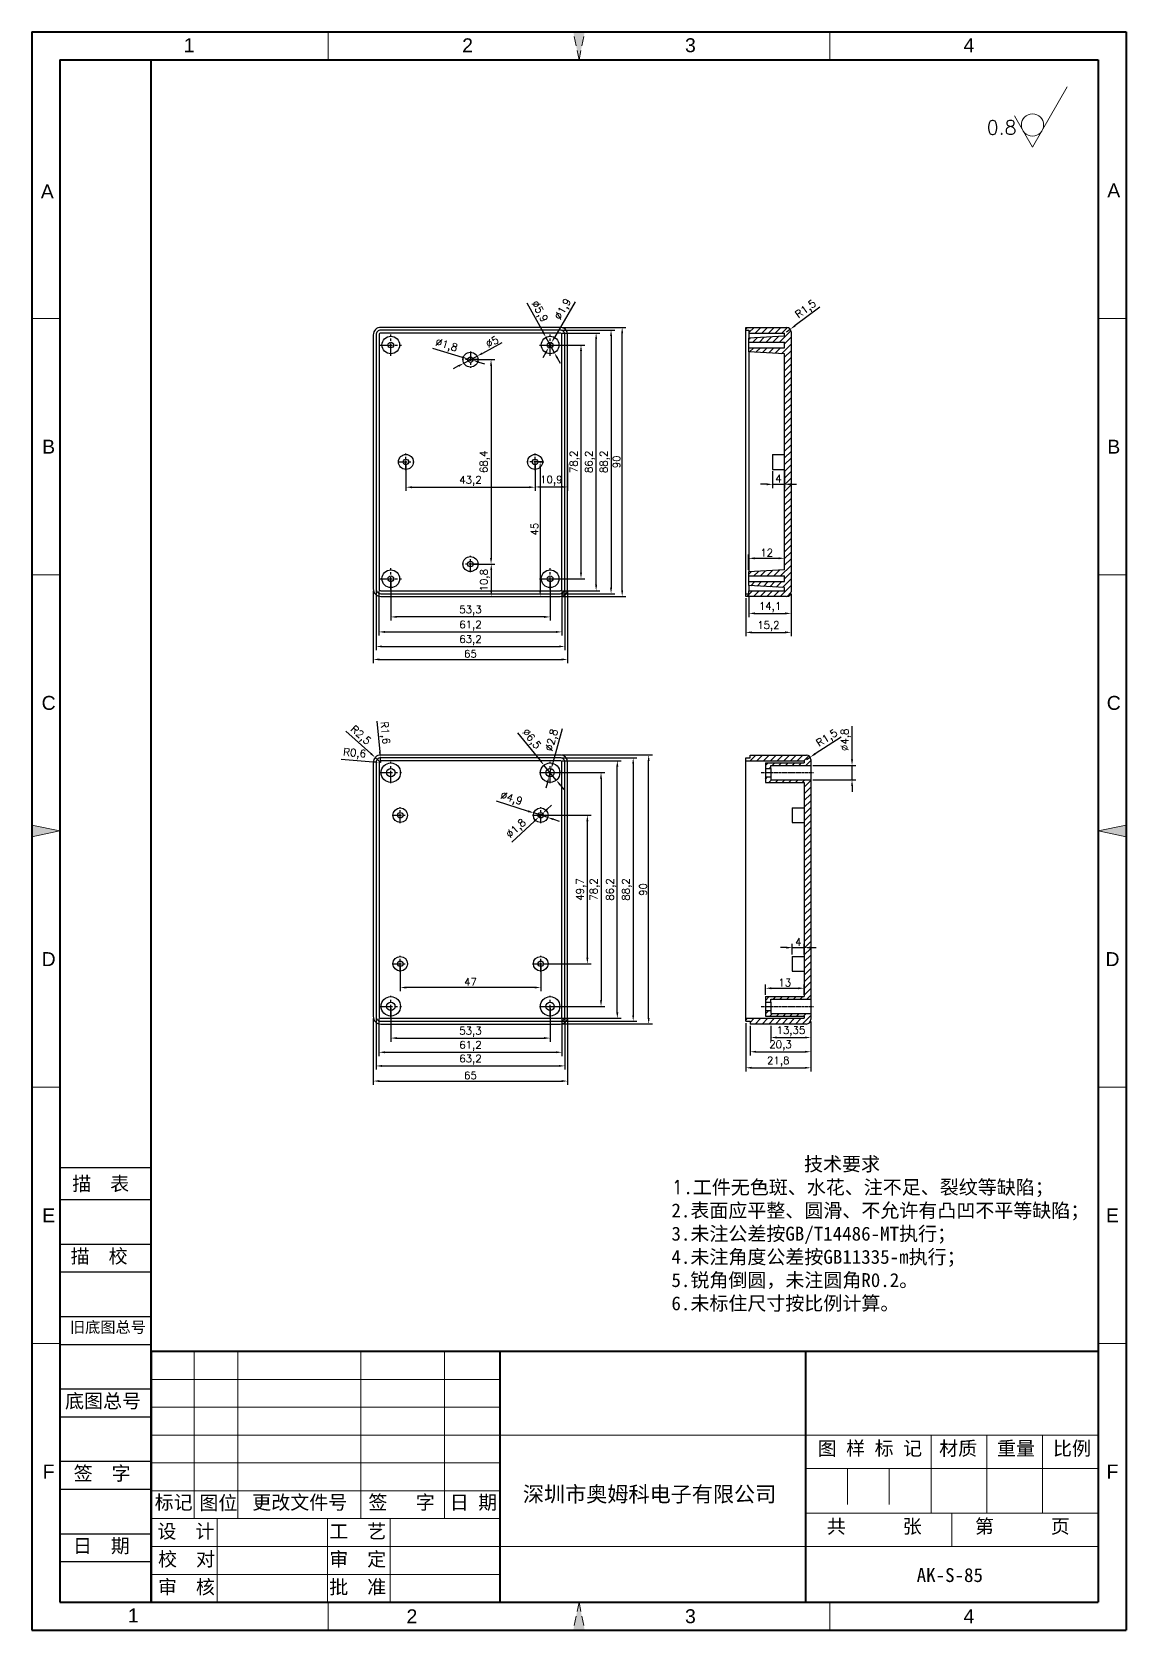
# Model space of a CAD drawing. Header units: millimetres. Extents: x 16528 to 16894, y 609 to 1143.
import ezdxf
from ezdxf.enums import TextEntityAlignment as Align

# ---------------------------------------------------------------- set-up
doc = ezdxf.new("R2010")
doc.units = ezdxf.units.MM
for name, pattern in [('ACAD_ISO10W100', [18, 12, -3, 0, -3]), ('CENTER', [50.8, 31.75, -6.35, 6.35, -6.35]), ('HIDDEN2', [4.7625, 3.175, -1.5875])]:
    doc.linetypes.add(name, pattern=pattern)
for name, color, linetype, lineweight in [('dim', 82, 'Continuous', 9), ('图层1', 7, 'ACAD_ISO10W100', 15), ('图层2', 7, 'Continuous', 30), ('图层3', 7, 'Continuous', 15), ('图层4', 7, 'Continuous', 40), ('图层5', 7, 'HIDDEN2', 15), ('细实线', 3, 'Continuous', 18)]:
    doc.layers.add(name, color=color, linetype=linetype, lineweight=lineweight)
doc.layers.add('尺寸线', color=7, linetype='Continuous')
doc.styles.get("Standard").update_dxf_attribs({"font": 'txt', "bigfont": 'gbcbig.shx'})
doc.styles.add('样式 3', font='arial.ttf', dxfattribs={"height": 3.8})
doc.dimstyles.new('ISO-25', dxfattribs={"dimtxt": 2.5, "dimasz": 2.5, "dimexe": 1.25, "dimexo": 0.625, "dimtad": 1, "dimtxsty": 'Standard', "dimcen": 2.5, "dimadec": 0, "dimazin": 0, "dimtfac": 1, "dimtmove": 0, "dimatfit": 3, "dimfxl": 0, "dimarcsym": 0})
pattern_1 = [(45, (-53.9316, 14.6452), (-1.12253202, 1.12253202), [])]

msp = doc.modelspace()

# ---------------------------------------------------------------- texts
at = {"layer": '图层1', "color": 0, "style": '样式 3'}
for s, p in [('B', (16533.799, 1004.44)), ('B', (16890.132, 1004.44)), ('C', (16533.799, 918.714)), ('C', (16890.132, 918.714)), ('D', (16533.799, 832.988)), ('D', (16889.695, 832.988)), ('E', (16533.799, 747.261)), ('E', (16889.695, 747.261)), ('F', (16533.799, 661.535)), ('F', (16889.695, 661.535))]:
    msp.add_text(s, height=4.659, dxfattribs=at).set_placement(p, align=Align.MIDDLE)
at = {"layer": '图层1', "color": 0, "attachment_point": 1}
for s, insert, char_height, width in [('{\\fSimSun|b0|i0|c134|p2;图 样 标 记}', (16791.082, 671.627), 4.65904, 57.80249), ('{\\fSimSun|b0|i0|c134|p2;材质 }', (16831.717, 671.608), 4.65904, 38.85696), ('{\\fSimSun|b0|i0|c134|p2;标记}', (16569.27, 653.56), 4.65904, 13.04532), ('{\\fSimSun|b0|i0|c134|p2;图位}', (16584.232, 653.371), 4.65904, 13.04532), ('{\\fSimSun|b0|i0|c134|p2;更改文件号}', (16601.921, 653.56), 4.65904, 38.85696), ('{\\fSimSun|b0|i0|c134|p2;深圳市奥姆科电子有限公司}', (16692.477, 656.574), 5.17671, 97.8156), ('{\\fSimSun|b0|i0|c134|p2;审  核}', (16570.367, 625.253), 4.65904, 37.78166), ('{\\fSimSun|b0|i0|c134|p2;批  准}', (16627.685, 625.253), 4.65904, 38.85696)]:
    msp.add_mtext(s, dxfattribs=dict(at, insert=insert, char_height=char_height, width=width))
at = {"layer": '图层2', "color": 0, "attachment_point": 1}
for s, insert, char_height, width in [('{\\fSimSun|b0|i0|c134|p2;描\\fSimSun|b0|i0|c0|p2;  \\fSimSun|b0|i0|c134|p2;表}', (16541.706, 760.159), 4.65899, 52.20712), ('{\\fSimSun|b0|i0|c134|p2;描\\fSimSun|b0|i0|c0|p2;  \\fSimSun|b0|i0|c134|p2;校}', (16541.175, 735.932), 4.65899, 52.20712), ('{\\fSimSun|b0|i0|c134|p2;旧底图总号}', (16540.913, 711.706), 3.72723, 52.20712), ('{\\fSimSun|b0|i0|c134|p2;底图总号}', (16539.297, 687.479), 4.65899, 52.20712), ('{\\fSimSun|b0|i0|c134|p2;重量 }', (16851.062, 671.608), 4.65904, 38.85696), ('{\\fSimSun|b0|i0|c134|p2;比例 }', (16869.806, 671.608), 4.65904, 38.85696), ('{\\fSimSun|b0|i0|c134|p2;签\\fSimSun|b0|i0|c0|p2;  \\fSimSun|b0|i0|c134|p2;字}', (16542.183, 663.252), 4.65899, 52.20712), ('{\\fSimSun|b0|i0|c134|p2;签   字}', (16640.772, 653.56), 4.65904, 38.85696), ('{\\fSimSun|b0|i0|c134|p2;日 期}', (16667.988, 653.56), 4.65904, 38.85696), ('{\\fSimSun|b0|i0|c134|p2;设  计}', (16570.186, 643.89), 4.65904, 36.11502), ('{\\fSimSun|b0|i0|c134|p2;工  艺}', (16627.685, 643.89), 4.65904, 38.85696), ('{\\fSimSun|b0|i0|c134|p2;共      张}', (16794.152, 645.536), 4.65904, 51.54798), ('{\\fSimSun|b0|i0|c134|p2;第      页}', (16843.692, 645.536), 4.65904, 47.84668), ('{\\fSimSun|b0|i0|c134|p2;日\\fSimSun|b0|i0|c0|p2;  \\fSimSun|b0|i0|c134|p2;期}', (16541.918, 639.026), 4.65899, 52.20712), ('{\\fSimSun|b0|i0|c134|p2;校  对}', (16570.41, 634.572), 4.65904, 33.7814), ('{\\fSimSun|b0|i0|c134|p2;审  定}', (16627.685, 634.572), 4.65904, 38.85696), ('{\\fSimSun|b0|i0|c134|p2;AK-S-85}', (16824.192, 629.232), 4.65904, 47.84668)]:
    msp.add_mtext(s, dxfattribs=dict(at, insert=insert, char_height=char_height, width=width))
at = {"layer": '图层3', "color": 0, "insert": (16742.149, 766.763), "char_height": 4.65904, "width": 220.67241, "attachment_point": 1}
msp.add_mtext('{\\fSimSun|b0|i0|c134|p54;              技术要求\\P}1{\\fSimSun|b0|i0|c134|p54;.工件无色斑、水花、注不足、裂纹等缺陷；\\P2.表面应平整、圆滑、不允许有凸凹不平等缺陷；\\P3.未注公差按GB/T14486-MT执行；\\P4.未注角度公差按GB11335-m执行；\\P5.锐角倒圆，未注圆角R0.2。}\\P{\\fSimSun|b0|i0|c134|p2;6.未标住尺寸按比例计算。}', dxfattribs=at)
at = {"layer": '图层5', "color": 0, "style": '样式 3'}
for s, p in [('1', (16580.778, 1138.753)), ('2', (16673.958, 1138.753)), ('3', (16748.503, 1138.753)), ('4', (16841.684, 1138.753)), ('A', (16533.346, 1089.827)), ('A', (16890.132, 1090.167)), ('1', (16562.141, 613.418)), ('2', (16655.322, 613.14)), ('3', (16748.503, 613.14)), ('4', (16841.684, 613.14))]:
    msp.add_text(s, height=4.659, dxfattribs=at).set_placement(p, align=Align.MIDDLE)
at = {"layer": '细实线', "color": 0, "insert": (16847.626, 1113.553), "char_height": 4.659, "width": 17.39429, "attachment_point": 1}
msp.add_mtext('0.8', dxfattribs=at)

# ---------------------------------------------------------------- blocks, each defined once
blk = doc.blocks.new('*D393')
at = {"layer": 'Defpoints', "color": 0}
for p in [(16704.92, 901.28), (16734.53, 901.28), (16704.92, 811.28)]:
    blk.add_point(p, dxfattribs=at)
at = {"layer": 'dim', "color": 0, "lineweight": -2}
for p, q in [((16705.55, 901.28), (16735.78, 901.28)), ((16734.53, 813.28), (16734.53, 899.28)), ((16705.55, 811.28), (16735.78, 811.28))]:
    blk.add_line(p, q, dxfattribs=at)
at = {"layer": 'dim', "color": 0}
for points in [[(16734.2, 899.28), (16734.86, 899.28), (16734.53, 901.28)], [(16734.2, 813.28), (16734.86, 813.28), (16734.53, 811.28)]]:
    blk.add_solid(points, dxfattribs=at)
at = {"layer": 'dim', "color": 0, "insert": (16732.66, 856.28), "char_height": 2.5, "attachment_point": 5, "rotation": 90}
blk.add_mtext('90', dxfattribs=at)
blk = doc.blocks.new('*D394')
at = {"layer": 'Defpoints', "color": 0}
for p in [(16698.42, 881.13), (16714.03, 881.13), (16698.42, 831.43)]:
    blk.add_point(p, dxfattribs=at)
at = {"layer": 'dim', "color": 0, "lineweight": -2}
for p, q in [((16699.05, 881.13), (16715.28, 881.13)), ((16714.03, 833.43), (16714.03, 879.13)), ((16699.05, 831.43), (16715.28, 831.43))]:
    blk.add_line(p, q, dxfattribs=at)
at = {"layer": 'dim', "color": 0}
for points in [[(16713.7, 879.13), (16714.37, 879.13), (16714.03, 881.13)], [(16713.7, 833.43), (16714.37, 833.43), (16714.03, 831.43)]]:
    blk.add_solid(points, dxfattribs=at)
at = {"layer": 'dim', "color": 0, "insert": (16711.95, 856.28), "char_height": 2.5, "attachment_point": 5, "rotation": 90}
blk.add_mtext('49,7', dxfattribs=at)
blk = doc.blocks.new('*D395')
at = {"layer": 'Defpoints', "color": 0}
for p in [(16701.57, 895.38), (16701.57, 817.18), (16718.6, 817.18)]:
    blk.add_point(p, dxfattribs=at)
at = {"layer": 'dim', "color": 0, "lineweight": -2}
for p, q in [((16702.2, 895.38), (16719.85, 895.38)), ((16718.6, 893.38), (16718.6, 819.18)), ((16702.2, 817.18), (16719.85, 817.18))]:
    blk.add_line(p, q, dxfattribs=at)
at = {"layer": 'dim', "color": 0}
for points in [[(16718.26, 893.38), (16718.93, 893.38), (16718.6, 895.38)], [(16718.26, 819.18), (16718.93, 819.18), (16718.6, 817.18)]]:
    blk.add_solid(points, dxfattribs=at)
at = {"layer": 'dim', "color": 0, "insert": (16716.51, 856.28), "char_height": 2.5, "attachment_point": 5, "rotation": 90}
blk.add_mtext('78,2', dxfattribs=at)
blk = doc.blocks.new('*D396')
at = {"layer": 'Defpoints', "color": 0}
for p in [(16704.92, 899.38), (16724.05, 899.38), (16704.92, 813.18)]:
    blk.add_point(p, dxfattribs=at)
at = {"layer": 'dim', "color": 0, "lineweight": -2}
for p, q in [((16705.55, 899.38), (16725.3, 899.38)), ((16724.05, 815.18), (16724.05, 897.38)), ((16705.55, 813.18), (16725.3, 813.18))]:
    blk.add_line(p, q, dxfattribs=at)
at = {"layer": 'dim', "color": 0}
for points in [[(16723.71, 897.38), (16724.38, 897.38), (16724.05, 899.38)], [(16723.71, 815.18), (16724.38, 815.18), (16724.05, 813.18)]]:
    blk.add_solid(points, dxfattribs=at)
at = {"layer": 'dim', "color": 0, "insert": (16721.96, 856.28), "char_height": 2.5, "attachment_point": 5, "rotation": 90}
blk.add_mtext('86,2', dxfattribs=at)
blk = doc.blocks.new('*D397')
at = {"layer": 'Defpoints', "color": 0}
for p in [(16704.92, 900.38), (16704.92, 812.18), (16729.36, 812.18)]:
    blk.add_point(p, dxfattribs=at)
at = {"layer": 'dim', "color": 0, "lineweight": -2}
for p, q in [((16705.55, 900.38), (16730.61, 900.38)), ((16729.36, 898.38), (16729.36, 814.18)), ((16705.55, 812.18), (16730.61, 812.18))]:
    blk.add_line(p, q, dxfattribs=at)
at = {"layer": 'dim', "color": 0}
for points in [[(16729.03, 898.38), (16729.69, 898.38), (16729.36, 900.38)], [(16729.03, 814.18), (16729.69, 814.18), (16729.36, 812.18)]]:
    blk.add_solid(points, dxfattribs=at)
at = {"layer": 'dim', "color": 0, "insert": (16727.28, 856.28), "char_height": 2.5, "attachment_point": 5, "rotation": 90}
blk.add_mtext('88,2', dxfattribs=at)
blk = doc.blocks.new('*D398')
at = {"layer": 'Defpoints', "color": 0}
for p in [(16651.42, 831.43), (16698.42, 831.43), (16651.42, 823.49)]:
    blk.add_point(p, dxfattribs=at)
at = {"layer": 'dim', "color": 0, "lineweight": -2}
for p, q in [((16651.42, 830.8), (16651.42, 822.24)), ((16698.42, 830.8), (16698.42, 822.24)), ((16696.42, 823.49), (16653.42, 823.49))]:
    blk.add_line(p, q, dxfattribs=at)
at = {"layer": 'dim', "color": 0}
for points in [[(16653.42, 823.82), (16653.42, 823.15), (16651.42, 823.49)], [(16696.42, 823.82), (16696.42, 823.15), (16698.42, 823.49)]]:
    blk.add_solid(points, dxfattribs=at)
at = {"layer": 'dim', "color": 0, "insert": (16674.92, 825.36), "char_height": 2.5, "attachment_point": 5}
blk.add_mtext('47', dxfattribs=at)
blk = doc.blocks.new('*D399')
at = {"layer": 'Defpoints', "color": 0}
for p in [(16648.27, 817.18), (16701.57, 817.18), (16701.57, 806.57)]:
    blk.add_point(p, dxfattribs=at)
at = {"layer": 'dim', "color": 0, "lineweight": -2}
for p, q in [((16648.27, 816.55), (16648.27, 805.32)), ((16701.57, 816.55), (16701.57, 805.32)), ((16650.27, 806.57), (16699.57, 806.57))]:
    blk.add_line(p, q, dxfattribs=at)
at = {"layer": 'dim', "color": 0}
for points in [[(16650.27, 806.91), (16650.27, 806.24), (16648.27, 806.57)], [(16699.57, 806.91), (16699.57, 806.24), (16701.57, 806.57)]]:
    blk.add_solid(points, dxfattribs=at)
at = {"layer": 'dim', "color": 0, "insert": (16674.92, 808.66), "char_height": 2.5, "attachment_point": 5}
blk.add_mtext('53,3', dxfattribs=at)
blk = doc.blocks.new('*D400')
at = {"layer": 'Defpoints', "color": 0}
for p in [(16644.32, 813.78), (16705.52, 813.78), (16705.52, 801.82)]:
    blk.add_point(p, dxfattribs=at)
at = {"layer": 'dim', "color": 0, "lineweight": -2}
for p, q in [((16644.32, 813.15), (16644.32, 800.57)), ((16705.52, 813.15), (16705.52, 800.57)), ((16646.32, 801.82), (16703.52, 801.82))]:
    blk.add_line(p, q, dxfattribs=at)
at = {"layer": 'dim', "color": 0}
for points in [[(16646.32, 802.15), (16646.32, 801.49), (16644.32, 801.82)], [(16703.52, 802.15), (16703.52, 801.49), (16705.52, 801.82)]]:
    blk.add_solid(points, dxfattribs=at)
at = {"layer": 'dim', "color": 0, "insert": (16674.92, 803.9), "char_height": 2.5, "attachment_point": 5}
blk.add_mtext('61,2', dxfattribs=at)
blk = doc.blocks.new('*D401')
at = {"layer": 'Defpoints', "color": 0}
for p in [(16643.32, 813.78), (16706.52, 813.78), (16706.52, 797.25)]:
    blk.add_point(p, dxfattribs=at)
at = {"layer": 'dim', "color": 0, "lineweight": -2}
for p, q in [((16643.32, 813.15), (16643.32, 796)), ((16706.52, 813.15), (16706.52, 796)), ((16645.32, 797.25), (16704.52, 797.25))]:
    blk.add_line(p, q, dxfattribs=at)
at = {"layer": 'dim', "color": 0}
for points in [[(16645.32, 797.58), (16645.32, 796.92), (16643.32, 797.25)], [(16704.52, 797.58), (16704.52, 796.92), (16706.52, 797.25)]]:
    blk.add_solid(points, dxfattribs=at)
at = {"layer": 'dim', "color": 0, "insert": (16674.92, 799.33), "char_height": 2.5, "attachment_point": 5}
blk.add_mtext('63,2', dxfattribs=at)
blk = doc.blocks.new('*D402')
at = {"layer": 'Defpoints', "color": 0}
for p in [(16642.42, 813.78), (16707.42, 813.78), (16707.42, 792.18)]:
    blk.add_point(p, dxfattribs=at)
at = {"layer": 'dim', "color": 0, "lineweight": -2}
for p, q in [((16642.42, 813.15), (16642.42, 790.93)), ((16707.42, 813.15), (16707.42, 790.93)), ((16644.42, 792.18), (16705.42, 792.18))]:
    blk.add_line(p, q, dxfattribs=at)
at = {"layer": 'dim', "color": 0}
for points in [[(16644.42, 792.52), (16644.42, 791.85), (16642.42, 792.18)], [(16705.42, 792.52), (16705.42, 791.85), (16707.42, 792.18)]]:
    blk.add_solid(points, dxfattribs=at)
at = {"layer": 'dim', "color": 0, "insert": (16674.92, 794.06), "char_height": 2.5, "attachment_point": 5}
blk.add_mtext('65', dxfattribs=at)
blk = doc.blocks.new('*D403')
at = {"layer": 'Defpoints', "color": 0}
for p in [(16788.79, 812.78), (16766.99, 812.18), (16788.79, 796.63)]:
    blk.add_point(p, dxfattribs=at)
at = {"layer": 'dim', "color": 0, "lineweight": -2}
for p, q in [((16766.99, 811.55), (16766.99, 795.38)), ((16788.79, 812.15), (16788.79, 795.38)), ((16768.99, 796.63), (16786.79, 796.63))]:
    blk.add_line(p, q, dxfattribs=at)
at = {"layer": 'dim', "color": 0}
for points in [[(16768.99, 796.96), (16768.99, 796.3), (16766.99, 796.63)], [(16786.79, 796.96), (16786.79, 796.3), (16788.79, 796.63)]]:
    blk.add_solid(points, dxfattribs=at)
at = {"layer": 'dim', "color": 0, "insert": (16777.89, 798.71), "char_height": 2.5, "attachment_point": 5}
blk.add_mtext('21,8', dxfattribs=at)
blk = doc.blocks.new('*D404')
at = {"layer": 'Defpoints', "color": 0}
for p in [(16768.49, 811.28), (16788.79, 811.28), (16788.79, 801.99)]:
    blk.add_point(p, dxfattribs=at)
at = {"layer": 'dim', "color": 0, "lineweight": -2}
for p, q in [((16768.49, 810.65), (16768.49, 800.74)), ((16788.79, 810.65), (16788.79, 800.74)), ((16770.49, 801.99), (16786.79, 801.99))]:
    blk.add_line(p, q, dxfattribs=at)
at = {"layer": 'dim', "color": 0}
for points in [[(16770.49, 802.33), (16770.49, 801.66), (16768.49, 801.99)], [(16786.79, 802.33), (16786.79, 801.66), (16788.79, 801.99)]]:
    blk.add_solid(points, dxfattribs=at)
at = {"layer": 'dim', "color": 0, "insert": (16778.64, 804.08), "char_height": 2.5, "attachment_point": 5}
blk.add_mtext('20,3', dxfattribs=at)
blk = doc.blocks.new('*D405')
at = {"layer": 'Defpoints', "color": 0}
for p in [(16773.59, 820.43), (16786.59, 823.24), (16786.59, 820.43)]:
    blk.add_point(p, dxfattribs=at)
at = {"layer": 'dim', "color": 0, "lineweight": -2}
for p, q in [((16773.59, 821.05), (16773.59, 824.49)), ((16786.59, 821.05), (16786.59, 824.49)), ((16775.59, 823.24), (16784.59, 823.24))]:
    blk.add_line(p, q, dxfattribs=at)
at = {"layer": 'dim', "color": 0}
for points in [[(16775.59, 823.57), (16775.59, 822.9), (16773.59, 823.24)], [(16784.59, 823.57), (16784.59, 822.9), (16786.59, 823.24)]]:
    blk.add_solid(points, dxfattribs=at)
at = {"layer": 'dim', "color": 0, "insert": (16780.09, 825.11), "char_height": 2.5, "attachment_point": 5}
blk.add_mtext('13', dxfattribs=at)
blk = doc.blocks.new('*D406')
at = {"layer": 'Defpoints', "color": 0}
for p in [(16788.79, 812.78), (16775.44, 811.28), (16788.79, 806.75)]:
    blk.add_point(p, dxfattribs=at)
at = {"layer": 'dim', "color": 0, "lineweight": -2}
for p, q in [((16775.44, 810.65), (16775.44, 805.5)), ((16788.79, 812.15), (16788.79, 805.5)), ((16777.44, 806.75), (16786.79, 806.75))]:
    blk.add_line(p, q, dxfattribs=at)
at = {"layer": 'dim', "color": 0}
for points in [[(16777.44, 807.09), (16777.44, 806.42), (16775.44, 806.75)], [(16786.79, 807.09), (16786.79, 806.42), (16788.79, 806.75)]]:
    blk.add_solid(points, dxfattribs=at)
at = {"layer": 'dim', "color": 0, "insert": (16782.12, 808.84), "char_height": 2.5, "attachment_point": 5}
blk.add_mtext('13,35', dxfattribs=at)
blk = doc.blocks.new('*D407')
at = {"layer": 'Defpoints', "color": 0}
for p in [(16786.59, 836.83), (16782.59, 833.88), (16786.59, 833.88)]:
    blk.add_point(p, dxfattribs=at)
at = {"layer": 'dim', "color": 0, "lineweight": -2}
for p, q in [((16780.59, 836.83), (16778.59, 836.83)), ((16782.59, 834.5), (16782.59, 838.08)), ((16782.59, 836.83), (16786.59, 836.83)), ((16786.59, 834.5), (16786.59, 838.08)), ((16788.59, 836.83), (16790.59, 836.83))]:
    blk.add_line(p, q, dxfattribs=at)
at = {"layer": 'dim', "color": 0}
for points in [[(16780.59, 837.16), (16780.59, 836.49), (16782.59, 836.83)], [(16788.59, 837.16), (16788.59, 836.49), (16786.59, 836.83)]]:
    blk.add_solid(points, dxfattribs=at)
at = {"layer": 'dim', "color": 0, "insert": (16784.59, 838.7), "char_height": 2.5, "attachment_point": 5}
blk.add_mtext('4', dxfattribs=at)
blk = doc.blocks.new('*D408')
at = {"layer": 'Defpoints', "color": 0}
for p in [(16648.27, 960.25), (16701.57, 960.25), (16648.27, 947.48)]:
    blk.add_point(p, dxfattribs=at)
at = {"layer": 'dim', "color": 0, "lineweight": -2}
for p, q in [((16648.27, 959.62), (16648.27, 946.23)), ((16701.57, 959.62), (16701.57, 946.23)), ((16699.57, 947.48), (16650.27, 947.48))]:
    blk.add_line(p, q, dxfattribs=at)
at = {"layer": 'dim', "color": 0}
for points in [[(16650.27, 947.81), (16650.27, 947.14), (16648.27, 947.48)], [(16699.57, 947.81), (16699.57, 947.14), (16701.57, 947.48)]]:
    blk.add_solid(points, dxfattribs=at)
at = {"layer": 'dim', "color": 0, "insert": (16674.92, 949.56), "char_height": 2.5, "attachment_point": 5}
blk.add_mtext('53,3', dxfattribs=at)
blk = doc.blocks.new('*D409')
at = {"layer": 'Defpoints', "color": 0}
for p in [(16644.32, 956.85), (16705.52, 956.85), (16705.52, 942.46)]:
    blk.add_point(p, dxfattribs=at)
at = {"layer": 'dim', "color": 0, "lineweight": -2}
for p, q in [((16644.32, 956.22), (16644.32, 941.21)), ((16705.52, 956.22), (16705.52, 941.21)), ((16646.32, 942.46), (16703.52, 942.46))]:
    blk.add_line(p, q, dxfattribs=at)
at = {"layer": 'dim', "color": 0}
for points in [[(16646.32, 942.79), (16646.32, 942.12), (16644.32, 942.46)], [(16703.52, 942.79), (16703.52, 942.12), (16705.52, 942.46)]]:
    blk.add_solid(points, dxfattribs=at)
at = {"layer": 'dim', "color": 0, "insert": (16674.92, 944.54), "char_height": 2.5, "attachment_point": 5}
blk.add_mtext('61,2', dxfattribs=at)
blk = doc.blocks.new('*D410')
at = {"layer": 'Defpoints', "color": 0}
for p in [(16643.32, 956.85), (16706.52, 956.85), (16706.52, 937.59)]:
    blk.add_point(p, dxfattribs=at)
at = {"layer": 'dim', "color": 0, "lineweight": -2}
for p, q in [((16643.32, 956.22), (16643.32, 936.34)), ((16706.52, 956.22), (16706.52, 936.34)), ((16645.32, 937.59), (16704.52, 937.59))]:
    blk.add_line(p, q, dxfattribs=at)
at = {"layer": 'dim', "color": 0}
for points in [[(16645.32, 937.92), (16645.32, 937.26), (16643.32, 937.59)], [(16704.52, 937.92), (16704.52, 937.26), (16706.52, 937.59)]]:
    blk.add_solid(points, dxfattribs=at)
at = {"layer": 'dim', "color": 0, "insert": (16674.92, 939.67), "char_height": 2.5, "attachment_point": 5}
blk.add_mtext('63,2', dxfattribs=at)
blk = doc.blocks.new('*D411')
at = {"layer": 'Defpoints', "color": 0}
for p in [(16642.42, 956.85), (16707.42, 956.85), (16707.42, 933.25)]:
    blk.add_point(p, dxfattribs=at)
at = {"layer": 'dim', "color": 0, "lineweight": -2}
for p, q in [((16642.42, 956.22), (16642.42, 932)), ((16707.42, 956.22), (16707.42, 932)), ((16644.42, 933.25), (16705.42, 933.25))]:
    blk.add_line(p, q, dxfattribs=at)
at = {"layer": 'dim', "color": 0}
for points in [[(16644.42, 933.59), (16644.42, 932.92), (16642.42, 933.25)], [(16705.42, 933.59), (16705.42, 932.92), (16707.42, 933.25)]]:
    blk.add_solid(points, dxfattribs=at)
at = {"layer": 'dim', "color": 0, "insert": (16674.92, 935.13), "char_height": 2.5, "attachment_point": 5}
blk.add_mtext('65', dxfattribs=at)
blk = doc.blocks.new('*D412')
at = {"layer": 'Defpoints', "color": 0}
for p in [(16674.92, 1033.55), (16674.92, 965.15), (16681.81, 965.15)]:
    blk.add_point(p, dxfattribs=at)
at = {"layer": 'dim', "color": 0, "lineweight": -2}
for p, q in [((16675.55, 1033.55), (16683.06, 1033.55)), ((16681.81, 1031.55), (16681.81, 967.15)), ((16675.55, 965.15), (16683.06, 965.15))]:
    blk.add_line(p, q, dxfattribs=at)
at = {"layer": 'dim', "color": 0}
for points in [[(16681.48, 1031.55), (16682.15, 1031.55), (16681.81, 1033.55)], [(16681.48, 967.15), (16682.15, 967.15), (16681.81, 965.15)]]:
    blk.add_solid(points, dxfattribs=at)
at = {"layer": 'dim', "color": 0, "insert": (16679.73, 999.35), "char_height": 2.5, "attachment_point": 5, "rotation": 90}
blk.add_mtext('68,4', dxfattribs=at)
blk = doc.blocks.new('*D413')
at = {"layer": 'Defpoints', "color": 0}
for p in [(16653.32, 999.35), (16696.52, 999.35), (16696.52, 990.87)]:
    blk.add_point(p, dxfattribs=at)
at = {"layer": 'dim', "color": 0, "lineweight": -2}
for p, q in [((16653.32, 998.72), (16653.32, 989.62)), ((16696.52, 998.72), (16696.52, 989.62)), ((16655.32, 990.87), (16694.52, 990.87))]:
    blk.add_line(p, q, dxfattribs=at)
at = {"layer": 'dim', "color": 0}
for points in [[(16655.32, 991.2), (16655.32, 990.53), (16653.32, 990.87)], [(16694.52, 991.2), (16694.52, 990.53), (16696.52, 990.87)]]:
    blk.add_solid(points, dxfattribs=at)
at = {"layer": 'dim', "color": 0, "insert": (16674.92, 992.95), "char_height": 2.5, "attachment_point": 5}
blk.add_mtext('43,2', dxfattribs=at)
blk = doc.blocks.new('*D414')
at = {"layer": 'Defpoints', "color": 0}
for p in [(16696.52, 999.35), (16696.52, 954.35), (16698.24, 954.35)]:
    blk.add_point(p, dxfattribs=at)
at = {"layer": 'dim', "color": 0, "lineweight": -2}
for p, q in [((16697.15, 999.35), (16699.49, 999.35)), ((16698.24, 997.35), (16698.24, 956.35)), ((16697.15, 954.35), (16699.49, 954.35))]:
    blk.add_line(p, q, dxfattribs=at)
at = {"layer": 'dim', "color": 0}
for points in [[(16697.91, 997.35), (16698.57, 997.35), (16698.24, 999.35)], [(16697.91, 956.35), (16698.57, 956.35), (16698.24, 954.35)]]:
    blk.add_solid(points, dxfattribs=at)
at = {"layer": 'dim', "color": 0, "insert": (16696.37, 976.85), "char_height": 2.5, "attachment_point": 5, "rotation": 90}
blk.add_mtext('45', dxfattribs=at)
blk = doc.blocks.new('*D415')
at = {"layer": 'Defpoints', "color": 0}
for p in [(16696.52, 999.35), (16707.42, 999.35), (16707.42, 990.96)]:
    blk.add_point(p, dxfattribs=at)
at = {"layer": 'dim', "color": 0, "lineweight": -2}
for p, q in [((16696.52, 998.72), (16696.52, 989.71)), ((16707.42, 998.72), (16707.42, 989.71)), ((16698.52, 990.96), (16705.42, 990.96))]:
    blk.add_line(p, q, dxfattribs=at)
at = {"layer": 'dim', "color": 0}
for points in [[(16698.52, 991.29), (16698.52, 990.63), (16696.52, 990.96)], [(16705.42, 991.29), (16705.42, 990.63), (16707.42, 990.96)]]:
    blk.add_solid(points, dxfattribs=at)
at = {"layer": 'dim', "color": 0, "insert": (16701.97, 993.04), "char_height": 2.5, "attachment_point": 5}
blk.add_mtext('10,9', dxfattribs=at)
blk = doc.blocks.new('*D416')
at = {"layer": 'Defpoints', "color": 0}
for p in [(16674.92, 965.15), (16674.92, 954.35), (16681.87, 954.35)]:
    blk.add_point(p, dxfattribs=at)
at = {"layer": 'dim', "color": 0, "lineweight": -2}
for p, q in [((16675.55, 965.15), (16683.12, 965.15)), ((16681.87, 963.15), (16681.87, 956.35)), ((16675.55, 954.35), (16683.12, 954.35))]:
    blk.add_line(p, q, dxfattribs=at)
at = {"layer": 'dim', "color": 0}
for points in [[(16681.54, 963.15), (16682.21, 963.15), (16681.87, 965.15)], [(16681.54, 956.35), (16682.21, 956.35), (16681.87, 954.35)]]:
    blk.add_solid(points, dxfattribs=at)
at = {"layer": 'dim', "color": 0, "insert": (16679.79, 959.75), "char_height": 2.5, "attachment_point": 5, "rotation": 90}
blk.add_mtext('10,8', dxfattribs=at)
blk = doc.blocks.new('*D417')
at = {"layer": 'Defpoints', "color": 0}
for p in [(16701.57, 1038.45), (16711.9, 1038.45), (16701.57, 960.25)]:
    blk.add_point(p, dxfattribs=at)
at = {"layer": 'dim', "color": 0, "lineweight": -2}
for p, q in [((16702.2, 1038.45), (16713.15, 1038.45)), ((16711.9, 962.25), (16711.9, 1036.45)), ((16702.2, 960.25), (16713.15, 960.25))]:
    blk.add_line(p, q, dxfattribs=at)
at = {"layer": 'dim', "color": 0}
for points in [[(16711.57, 1036.45), (16712.23, 1036.45), (16711.9, 1038.45)], [(16711.57, 962.25), (16712.23, 962.25), (16711.9, 960.25)]]:
    blk.add_solid(points, dxfattribs=at)
at = {"layer": 'dim', "color": 0, "insert": (16709.82, 999.35), "char_height": 2.5, "attachment_point": 5, "rotation": 90}
blk.add_mtext('78,2', dxfattribs=at)
blk = doc.blocks.new('*D418')
at = {"layer": 'Defpoints', "color": 0}
for p in [(16704.92, 1042.45), (16716.96, 1042.45), (16704.92, 956.25)]:
    blk.add_point(p, dxfattribs=at)
at = {"layer": 'dim', "color": 0, "lineweight": -2}
for p, q in [((16705.55, 1042.45), (16718.21, 1042.45)), ((16716.96, 958.25), (16716.96, 1040.45)), ((16705.55, 956.25), (16718.21, 956.25))]:
    blk.add_line(p, q, dxfattribs=at)
at = {"layer": 'dim', "color": 0}
for points in [[(16716.63, 1040.45), (16717.3, 1040.45), (16716.96, 1042.45)], [(16716.63, 958.25), (16717.3, 958.25), (16716.96, 956.25)]]:
    blk.add_solid(points, dxfattribs=at)
at = {"layer": 'dim', "color": 0, "insert": (16714.88, 999.35), "char_height": 2.5, "attachment_point": 5, "rotation": 90}
blk.add_mtext('86,2', dxfattribs=at)
blk = doc.blocks.new('*D419')
at = {"layer": 'Defpoints', "color": 0}
for p in [(16704.92, 1043.45), (16704.92, 955.25), (16721.96, 955.25)]:
    blk.add_point(p, dxfattribs=at)
at = {"layer": 'dim', "color": 0, "lineweight": -2}
for p, q in [((16705.55, 1043.45), (16723.21, 1043.45)), ((16721.96, 1041.45), (16721.96, 957.25)), ((16705.55, 955.25), (16723.21, 955.25))]:
    blk.add_line(p, q, dxfattribs=at)
at = {"layer": 'dim', "color": 0}
for points in [[(16721.62, 1041.45), (16722.29, 1041.45), (16721.96, 1043.45)], [(16721.62, 957.25), (16722.29, 957.25), (16721.96, 955.25)]]:
    blk.add_solid(points, dxfattribs=at)
at = {"layer": 'dim', "color": 0, "insert": (16719.87, 999.35), "char_height": 2.5, "attachment_point": 5, "rotation": 90}
blk.add_mtext('88,2', dxfattribs=at)
blk = doc.blocks.new('*D420')
at = {"layer": 'Defpoints', "color": 0}
for p in [(16704.92, 1044.35), (16725.67, 1044.35), (16704.92, 954.35)]:
    blk.add_point(p, dxfattribs=at)
at = {"layer": 'dim', "color": 0, "lineweight": -2}
for p, q in [((16705.55, 1044.35), (16726.92, 1044.35)), ((16725.67, 956.35), (16725.67, 1042.35)), ((16705.55, 954.35), (16726.92, 954.35))]:
    blk.add_line(p, q, dxfattribs=at)
at = {"layer": 'dim', "color": 0}
for points in [[(16725.34, 1042.35), (16726.01, 1042.35), (16725.67, 1044.35)], [(16725.34, 956.35), (16726.01, 956.35), (16725.67, 954.35)]]:
    blk.add_solid(points, dxfattribs=at)
at = {"layer": 'dim', "color": 0, "insert": (16723.8, 999.35), "char_height": 2.5, "attachment_point": 5, "rotation": 90}
blk.add_mtext('90', dxfattribs=at)
blk = doc.blocks.new('*D421')
at = {"layer": 'Defpoints', "color": 0}
for p in [(16766.99, 954.35), (16782.19, 955.85), (16782.19, 942.31)]:
    blk.add_point(p, dxfattribs=at)
at = {"layer": 'dim', "color": 0, "lineweight": -2}
for p, q in [((16766.99, 953.72), (16766.99, 941.06)), ((16782.19, 955.22), (16782.19, 941.06)), ((16768.99, 942.31), (16780.19, 942.31))]:
    blk.add_line(p, q, dxfattribs=at)
at = {"layer": 'dim', "color": 0}
for points in [[(16768.99, 942.64), (16768.99, 941.97), (16766.99, 942.31)], [(16780.19, 942.64), (16780.19, 941.97), (16782.19, 942.31)]]:
    blk.add_solid(points, dxfattribs=at)
at = {"layer": 'dim', "color": 0, "insert": (16774.59, 944.39), "char_height": 2.5, "attachment_point": 5}
blk.add_mtext('15,2', dxfattribs=at)
blk = doc.blocks.new('*D422')
at = {"layer": 'Defpoints', "color": 0}
for p in [(16768.09, 955.25), (16782.19, 955.85), (16782.19, 948.65)]:
    blk.add_point(p, dxfattribs=at)
at = {"layer": 'dim', "color": 0, "lineweight": -2}
for p, q in [((16768.09, 954.62), (16768.09, 947.4)), ((16782.19, 955.22), (16782.19, 947.4)), ((16770.09, 948.65), (16780.19, 948.65))]:
    blk.add_line(p, q, dxfattribs=at)
at = {"layer": 'dim', "color": 0}
for points in [[(16770.09, 948.99), (16770.09, 948.32), (16768.09, 948.65)], [(16780.19, 948.99), (16780.19, 948.32), (16782.19, 948.65)]]:
    blk.add_solid(points, dxfattribs=at)
at = {"layer": 'dim', "color": 0, "insert": (16775.14, 950.74), "char_height": 2.5, "attachment_point": 5}
blk.add_mtext('14,1', dxfattribs=at)
blk = doc.blocks.new('*D423')
at = {"layer": 'Defpoints', "color": 0}
for p in [(16767.99, 962.55), (16779.99, 967.08), (16779.99, 963.2)]:
    blk.add_point(p, dxfattribs=at)
at = {"layer": 'dim', "color": 0, "lineweight": -2}
for p, q in [((16767.99, 963.18), (16767.99, 968.33)), ((16779.99, 963.82), (16779.99, 968.33)), ((16769.99, 967.08), (16777.99, 967.08))]:
    blk.add_line(p, q, dxfattribs=at)
at = {"layer": 'dim', "color": 0}
for points in [[(16769.99, 967.42), (16769.99, 966.75), (16767.99, 967.08)], [(16777.99, 967.42), (16777.99, 966.75), (16779.99, 967.08)]]:
    blk.add_solid(points, dxfattribs=at)
at = {"layer": 'dim', "color": 0, "insert": (16773.99, 968.96), "char_height": 2.5, "attachment_point": 5}
blk.add_mtext('12', dxfattribs=at)
blk = doc.blocks.new('*D424')
at = {"layer": 'Defpoints', "color": 0}
for p in [(16775.99, 996.85), (16779.99, 996.85), (16779.99, 991.84)]:
    blk.add_point(p, dxfattribs=at)
at = {"layer": 'dim', "color": 0, "lineweight": -2}
for p, q in [((16775.99, 996.22), (16775.99, 990.59)), ((16779.99, 996.22), (16779.99, 990.59)), ((16773.99, 991.84), (16771.99, 991.84)), ((16775.99, 991.84), (16779.99, 991.84)), ((16781.99, 991.84), (16783.99, 991.84))]:
    blk.add_line(p, q, dxfattribs=at)
at = {"layer": 'dim', "color": 0}
for points in [[(16773.99, 992.17), (16773.99, 991.5), (16775.99, 991.84)], [(16781.99, 992.17), (16781.99, 991.5), (16779.99, 991.84)]]:
    blk.add_solid(points, dxfattribs=at)
at = {"layer": 'dim', "color": 0, "insert": (16777.99, 993.71), "char_height": 2.5, "attachment_point": 5}
blk.add_mtext('4', dxfattribs=at)
blk = doc.blocks.new('*D425')
at = {"layer": 'Defpoints', "color": 0}
for p in [(16700.15, 1041.03), (16702.99, 1035.86)]:
    blk.add_point(p, dxfattribs=at)
at = {"layer": 'dim', "color": 0, "lineweight": -2}
for p, q in [((16693.81, 1052.57), (16699.19, 1042.78)), ((16702.99, 1035.86), (16700.15, 1041.03)), ((16703.96, 1034.11), (16704.92, 1032.36))]:
    blk.add_line(p, q, dxfattribs=at)
at = {"layer": 'dim', "color": 0}
for points in [[(16699.48, 1042.94), (16698.9, 1042.62), (16700.15, 1041.03)], [(16704.25, 1034.27), (16703.67, 1033.95), (16702.99, 1035.86)]]:
    blk.add_solid(points, dxfattribs=at)
at = {"layer": 'dim', "color": 0, "insert": (16697.84, 1049.56), "char_height": 2.5, "attachment_point": 5, "rotation": 298.7974}
blk.add_mtext('∅5,9', dxfattribs=at)
blk = doc.blocks.new('*D426')
at = {"layer": 'Defpoints', "color": 0}
for p in [(16701.1, 1037.62), (16702.05, 1039.27)]:
    blk.add_point(p, dxfattribs=at)
at = {"layer": 'dim', "color": 0, "lineweight": -2}
for p, q in [((16709.95, 1052.9), (16703.05, 1041)), ((16701.1, 1037.62), (16702.05, 1039.27)), ((16700.09, 1035.89), (16699.09, 1034.16))]:
    blk.add_line(p, q, dxfattribs=at)
at = {"layer": 'dim', "color": 0}
for points in [[(16699.81, 1036.06), (16700.38, 1035.73), (16701.1, 1037.62)], [(16702.76, 1041.17), (16703.34, 1040.83), (16702.05, 1039.27)]]:
    blk.add_solid(points, dxfattribs=at)
at = {"layer": 'dim', "color": 0, "insert": (16706.06, 1050.34), "char_height": 2.5, "attachment_point": 5, "rotation": 59.9086}
blk.add_mtext('∅1,9', dxfattribs=at)
blk = doc.blocks.new('*D427')
at = {"layer": 'Defpoints', "color": 0}
for p in [(16672.72, 1032.37), (16677.13, 1034.72)]:
    blk.add_point(p, dxfattribs=at)
at = {"layer": 'dim', "color": 0, "lineweight": -2}
for p, q in [((16685.45, 1039.13), (16678.9, 1035.66)), ((16672.72, 1032.37), (16677.13, 1034.72)), ((16670.95, 1031.44), (16669.18, 1030.5))]:
    blk.add_line(p, q, dxfattribs=at)
at = {"layer": 'dim', "color": 0}
for points in [[(16670.79, 1031.73), (16671.1, 1031.14), (16672.72, 1032.37)], [(16678.74, 1035.95), (16679.05, 1035.36), (16677.13, 1034.72)]]:
    blk.add_solid(points, dxfattribs=at)
at = {"layer": 'dim', "color": 0, "insert": (16682.18, 1039.52), "char_height": 2.5, "attachment_point": 5, "rotation": 27.9508}
blk.add_mtext('∅5', dxfattribs=at)
blk = doc.blocks.new('*D428')
at = {"layer": 'Defpoints', "color": 0}
for p in [(16674.06, 1033.81), (16675.78, 1033.29)]:
    blk.add_point(p, dxfattribs=at)
at = {"layer": 'dim', "color": 0, "lineweight": -2}
for p, q in [((16662.26, 1037.39), (16672.15, 1034.39)), ((16675.78, 1033.29), (16674.06, 1033.81)), ((16677.7, 1032.71), (16679.61, 1032.12))]:
    blk.add_line(p, q, dxfattribs=at)
at = {"layer": 'dim', "color": 0}
for points in [[(16672.25, 1034.71), (16672.05, 1034.07), (16674.06, 1033.81)], [(16677.8, 1033.02), (16677.6, 1032.39), (16675.78, 1033.29)]]:
    blk.add_solid(points, dxfattribs=at)
at = {"layer": 'dim', "color": 0, "insert": (16666.85, 1038.17), "char_height": 2.5, "attachment_point": 5, "rotation": 343.136}
blk.add_mtext('∅1,8', dxfattribs=at)
blk = doc.blocks.new('*D429')
at = {"layer": 'Defpoints', "color": 0}
for p in [(16699.51, 897.89), (16703.63, 892.86)]:
    blk.add_point(p, dxfattribs=at)
at = {"layer": 'dim', "color": 0, "lineweight": -2}
for p, q in [((16690.63, 908.74), (16698.25, 899.44)), ((16703.63, 892.86), (16699.51, 897.89)), ((16704.9, 891.31), (16706.17, 889.77))]:
    blk.add_line(p, q, dxfattribs=at)
at = {"layer": 'dim', "color": 0}
for points in [[(16698.51, 899.65), (16697.99, 899.23), (16699.51, 897.89)], [(16705.16, 891.52), (16704.64, 891.1), (16703.63, 892.86)]]:
    blk.add_solid(points, dxfattribs=at)
at = {"layer": 'dim', "color": 0, "insert": (16695.15, 906.51), "char_height": 2.5, "attachment_point": 5, "rotation": 309.3084}
blk.add_mtext('∅6,5', dxfattribs=at)
blk = doc.blocks.new('*D430')
at = {"layer": 'Defpoints', "color": 0}
for p in [(16701.2, 894.03), (16701.95, 896.73)]:
    blk.add_point(p, dxfattribs=at)
at = {"layer": 'dim', "color": 0, "lineweight": -2}
for p, q in [((16705.62, 910.07), (16702.48, 898.65)), ((16701.2, 894.03), (16701.95, 896.73)), ((16700.67, 892.1), (16700.14, 890.17))]:
    blk.add_line(p, q, dxfattribs=at)
at = {"layer": 'dim', "color": 0}
for points in [[(16702.15, 898.74), (16702.8, 898.57), (16701.95, 896.73)], [(16700.35, 892.19), (16700.99, 892.01), (16701.2, 894.03)]]:
    blk.add_solid(points, dxfattribs=at)
at = {"layer": 'dim', "color": 0, "insert": (16702.39, 906.2), "char_height": 2.5, "attachment_point": 5, "rotation": 74.6069}
blk.add_mtext('∅2,8', dxfattribs=at)
blk = doc.blocks.new('*D431')
at = {"layer": 'Defpoints', "color": 0}
for p in [(16696.09, 881.88), (16700.76, 880.38)]:
    blk.add_point(p, dxfattribs=at)
at = {"layer": 'dim', "color": 0, "lineweight": -2}
for p, q in [((16683.56, 885.91), (16694.19, 882.49)), ((16700.76, 880.38), (16696.09, 881.88)), ((16702.66, 879.76), (16704.56, 879.15))]:
    blk.add_line(p, q, dxfattribs=at)
at = {"layer": 'dim', "color": 0}
for points in [[(16694.29, 882.81), (16694.09, 882.17), (16696.09, 881.88)], [(16702.76, 880.08), (16702.56, 879.45), (16700.76, 880.38)]]:
    blk.add_solid(points, dxfattribs=at)
at = {"layer": 'dim', "color": 0, "insert": (16688.56, 886.49), "char_height": 2.5, "attachment_point": 5, "rotation": 342.1646}
blk.add_mtext('∅4,9', dxfattribs=at)
blk = doc.blocks.new('*D432')
at = {"layer": 'Defpoints', "color": 0}
for p in [(16697.76, 880.51), (16699.08, 881.74)]:
    blk.add_point(p, dxfattribs=at)
at = {"layer": 'dim', "color": 0, "lineweight": -2}
for p, q in [((16700.55, 883.1), (16702.02, 884.46)), ((16688.72, 872.13), (16696.3, 879.15)), ((16699.08, 881.74), (16697.76, 880.51))]:
    blk.add_line(p, q, dxfattribs=at)
at = {"layer": 'dim', "color": 0}
for points in [[(16700.32, 883.34), (16700.78, 882.85), (16699.08, 881.74)], [(16696.07, 879.4), (16696.52, 878.91), (16697.76, 880.51)]]:
    blk.add_solid(points, dxfattribs=at)
at = {"layer": 'dim', "color": 0, "insert": (16690.36, 876.49), "char_height": 2.5, "attachment_point": 5, "rotation": 42.8373}
blk.add_mtext('∅1,8', dxfattribs=at)
blk = doc.blocks.new('*D433')
at = {"layer": 'Defpoints', "color": 0}
for p in [(16643.06, 900.44), (16644.92, 898.78)]:
    blk.add_point(p, dxfattribs=at)
at = {"layer": 'dim', "color": 0, "lineweight": -2}
for p, q in [((16633.24, 909.21), (16641.57, 901.77)), ((16644.92, 898.78), (16643.06, 900.44))]:
    blk.add_line(p, q, dxfattribs=at)
at = {"layer": 'dim', "color": 0}
blk.add_solid([(16641.79, 902.02), (16641.35, 901.53), (16643.06, 900.44)], dxfattribs=at)
at = {"layer": 'dim', "color": 0, "insert": (16638.05, 907.71), "char_height": 2.5, "attachment_point": 5, "rotation": 318.2173}
blk.add_mtext('R2,5', dxfattribs=at)
blk = doc.blocks.new('*D434')
at = {"layer": 'Defpoints', "color": 0}
for p in [(16644.77, 900.37), (16644.92, 898.78)]:
    blk.add_point(p, dxfattribs=at)
at = {"layer": 'dim', "color": 0, "lineweight": -2}
for p, q in [((16643.62, 912.65), (16644.59, 902.36)), ((16644.92, 898.78), (16644.77, 900.37))]:
    blk.add_line(p, q, dxfattribs=at)
at = {"layer": 'dim', "color": 0}
blk.add_solid([(16644.92, 902.39), (16644.26, 902.33), (16644.77, 900.37)], dxfattribs=at)
at = {"layer": 'dim', "color": 0, "insert": (16646.08, 908.69), "char_height": 2.5, "attachment_point": 5, "rotation": 275.3647}
blk.add_mtext('R1,6', dxfattribs=at)
blk = doc.blocks.new('*D435')
at = {"layer": 'Defpoints', "color": 0}
for p in [(16644.33, 898.83), (16644.92, 898.78)]:
    blk.add_point(p, dxfattribs=at)
at = {"layer": 'dim', "color": 0, "lineweight": -2}
for p, q in [((16631.62, 899.93), (16642.33, 899)), ((16644.92, 898.78), (16644.33, 898.83))]:
    blk.add_line(p, q, dxfattribs=at)
at = {"layer": 'dim', "color": 0}
blk.add_solid([(16642.36, 899.33), (16642.3, 898.67), (16644.33, 898.83)], dxfattribs=at)
at = {"layer": 'dim', "color": 0, "insert": (16636.16, 901.63), "char_height": 2.5, "attachment_point": 5, "rotation": 355.0285}
blk.add_mtext('R0,6', dxfattribs=at)
blk = doc.blocks.new('*D436')
at = {"layer": 'Defpoints', "color": 0}
for p in [(16787.29, 899.78), (16788.56, 900.58)]:
    blk.add_point(p, dxfattribs=at)
at = {"layer": 'dim', "color": 0, "lineweight": -2}
for p, q in [((16798.95, 907.22), (16790.24, 901.66)), ((16787.29, 899.78), (16788.56, 900.58))]:
    blk.add_line(p, q, dxfattribs=at)
at = {"layer": 'dim', "color": 0}
blk.add_solid([(16790.06, 901.94), (16790.42, 901.38), (16788.56, 900.58)], dxfattribs=at)
at = {"layer": 'dim', "color": 0, "insert": (16794.32, 906.73), "char_height": 2.5, "attachment_point": 5, "rotation": 32.5514}
blk.add_mtext('R1,5', dxfattribs=at)
blk = doc.blocks.new('*D437')
at = {"layer": 'Defpoints', "color": 0}
for p in [(16788.79, 897.78), (16788.79, 892.98), (16802.57, 897.78)]:
    blk.add_point(p, dxfattribs=at)
at = {"layer": 'dim', "color": 0, "lineweight": -2}
for p, q in [((16802.57, 899.78), (16802.57, 910.94)), ((16789.42, 897.78), (16803.82, 897.78)), ((16789.42, 892.98), (16803.82, 892.98)), ((16802.57, 892.98), (16802.57, 897.78)), ((16802.57, 890.98), (16802.57, 888.98))]:
    blk.add_line(p, q, dxfattribs=at)
at = {"layer": 'dim', "color": 0}
for points in [[(16802.24, 899.78), (16802.91, 899.78), (16802.57, 897.78)], [(16802.24, 890.98), (16802.91, 890.98), (16802.57, 892.98)]]:
    blk.add_solid(points, dxfattribs=at)
at = {"layer": 'dim', "color": 0, "insert": (16800.49, 906.36), "char_height": 2.5, "attachment_point": 5, "rotation": 90}
blk.add_mtext('%%c4,8', dxfattribs=at)
blk = doc.blocks.new('*D438')
at = {"layer": 'Defpoints', "color": 0}
for p in [(16780.69, 1042.85), (16781.9, 1043.74)]:
    blk.add_point(p, dxfattribs=at)
at = {"layer": 'dim', "color": 0, "lineweight": -2}
for p, q in [((16791.82, 1051.07), (16783.51, 1044.93)), ((16780.69, 1042.85), (16781.9, 1043.74))]:
    blk.add_line(p, q, dxfattribs=at)
at = {"layer": 'dim', "color": 0}
blk.add_solid([(16783.31, 1045.19), (16783.7, 1044.66), (16781.9, 1043.74)], dxfattribs=at)
at = {"layer": 'dim', "color": 0, "insert": (16787.23, 1050.27), "char_height": 2.5, "attachment_point": 5, "rotation": 36.4702}
blk.add_mtext('R1,5', dxfattribs=at)

# ---------------------------------------------------------------- dimensions: what is measured, and where the dimension line sits
at = {"layer": 'dim'}
for p1, p2, picture, middle in [((16702.995, 1035.861), (16700.153, 1041.031), '*D425', (16697.844, 1049.557)), ((16675.785, 1033.285), (16674.062, 1033.807), '*D428', (16666.851, 1038.17)), ((16672.715, 1032.375), (16677.132, 1034.718), '*D427', (16682.179, 1039.519)), ((16700.756, 880.376), (16696.091, 881.876), '*D431', (16688.559, 886.488)), ((16699.084, 881.738), (16697.764, 880.514), '*D432', (16690.359, 876.489))]:
    dim = msp.add_diameter_dim_2p(p1=p1, p2=p2, dimstyle='ISO-25', override={"dimasz": 2}, dxfattribs=at)
    dim.commit()
    dim.dimension.update_dxf_attribs({"geometry": picture, "text_midpoint": middle})
for p1, p2, picture, middle in [((16701.097, 1037.624), (16702.05, 1039.268), '*D426', (16707.861, 1049.296)), ((16703.632, 892.861), (16699.515, 897.891), '*D429', (16693.537, 905.191)), ((16701.202, 894.026), (16701.945, 896.726), '*D430', (16704.402, 905.65))]:
    dim = msp.add_diameter_dim_2p(p1=p1, p2=p2, dimstyle='ISO-25', override={"dimasz": 2}, dxfattribs=at)
    dim.commit()
    dim.dimension.update_dxf_attribs({"geometry": picture, "text_midpoint": middle, "dimtype": 163})
for center, mpoint, picture, middle in [((16780.691, 1042.846), (16781.898, 1043.738), '*D438', (16787.227, 1050.268)), ((16644.924, 898.776), (16643.059, 900.442), '*D433', (16638.047, 907.714)), ((16644.924, 898.776), (16644.774, 900.369), '*D434', (16646.085, 908.695)), ((16787.291, 899.776), (16788.556, 900.583), '*D436', (16794.319, 906.733)), ((16644.924, 898.776), (16644.326, 898.828), '*D435', (16636.163, 901.629))]:
    dim = msp.add_radius_dim(center=center, mpoint=mpoint, dimstyle='ISO-25', override={"dimasz": 2}, dxfattribs=at)
    dim.commit()
    dim.dimension.update_dxf_attribs({"geometry": picture, "text_midpoint": middle})
for base, p1, p2, picture, middle in [((16725.674, 1044.346), (16704.924, 954.346), (16704.924, 1044.346), '*D420', (16723.799, 999.346)), ((16721.956, 955.246), (16704.924, 1043.446), (16704.924, 955.246), '*D419', (16719.872, 999.346)), ((16711.9, 1038.446), (16701.574, 960.246), (16701.574, 1038.446), '*D417', (16709.817, 999.346)), ((16716.965, 1042.446), (16704.924, 956.246), (16704.924, 1042.446), '*D418', (16714.881, 999.346)), ((16681.814, 965.146), (16674.924, 1033.546), (16674.924, 965.146), '*D412', (16679.731, 999.346)), ((16698.241, 954.346), (16696.524, 999.346), (16696.524, 954.346), '*D414', (16696.366, 976.846)), ((16681.873, 954.346), (16674.924, 965.146), (16674.924, 954.346), '*D416', (16679.79, 959.746)), ((16734.531, 901.276), (16704.924, 811.276), (16704.924, 901.276), '*D393', (16732.656, 856.276)), ((16729.359, 812.176), (16704.924, 900.376), (16704.924, 812.176), '*D397', (16727.276, 856.276)), ((16724.047, 899.376), (16704.924, 813.176), (16704.924, 899.376), '*D396', (16721.964, 856.276)), ((16718.598, 817.176), (16701.574, 895.376), (16701.574, 817.176), '*D395', (16716.515, 856.276)), ((16714.034, 881.126), (16698.424, 831.426), (16698.424, 881.126), '*D394', (16711.951, 856.276))]:
    dim = msp.add_linear_dim(base=base, p1=p1, p2=p2, angle=90, dimstyle='ISO-25', override={"dimasz": 2}, dxfattribs=at)
    dim.commit()
    dim.dimension.update_dxf_attribs({"geometry": picture, "text_midpoint": middle})
for base, p1, p2, picture, middle in [((16696.524, 990.865), (16653.324, 999.346), (16696.524, 999.346), '*D413', (16674.924, 992.949)), ((16707.424, 990.962), (16696.524, 999.346), (16707.424, 999.346), '*D415', (16701.974, 993.045)), ((16779.991, 991.837), (16775.991, 996.846), (16779.991, 996.846), '*D424', (16777.991, 993.712)), ((16779.991, 967.085), (16767.991, 962.55), (16779.991, 963.196), '*D423', (16773.991, 968.96)), ((16648.274, 947.476), (16701.574, 960.246), (16648.274, 960.246), '*D408', (16674.924, 949.559)), ((16707.424, 933.252), (16642.424, 956.846), (16707.424, 956.846), '*D411', (16674.924, 935.127)), ((16706.524, 937.59), (16643.324, 956.846), (16706.524, 956.846), '*D410', (16674.924, 939.673)), ((16705.524, 942.455), (16644.324, 956.846), (16705.524, 956.846), '*D409', (16674.924, 944.539)), ((16782.191, 942.307), (16766.991, 954.346), (16782.191, 955.846), '*D421', (16774.591, 944.39)), ((16782.191, 948.653), (16768.091, 955.246), (16782.191, 955.846), '*D422', (16775.141, 950.736)), ((16786.591, 836.828), (16782.591, 833.876), (16786.591, 833.876), '*D407', (16784.591, 838.703)), ((16651.424, 823.488), (16698.424, 831.426), (16651.424, 831.426), '*D398', (16674.924, 825.363)), ((16786.591, 823.237), (16773.591, 820.426), (16786.591, 820.426), '*D405', (16780.091, 825.112)), ((16707.424, 792.182), (16642.424, 813.776), (16707.424, 813.776), '*D402', (16674.924, 794.057)), ((16706.524, 797.251), (16643.324, 813.776), (16706.524, 813.776), '*D401', (16674.924, 799.335)), ((16705.524, 801.818), (16644.324, 813.776), (16705.524, 813.776), '*D400', (16674.924, 803.902)), ((16701.574, 806.575), (16648.274, 817.176), (16701.574, 817.176), '*D399', (16674.924, 808.658)), ((16788.791, 796.631), (16766.991, 812.176), (16788.791, 812.776), '*D403', (16777.891, 798.714)), ((16788.791, 806.753), (16775.441, 811.276), (16788.791, 812.776), '*D406', (16782.116, 808.837)), ((16788.791, 801.993), (16768.491, 811.276), (16788.791, 811.276), '*D404', (16778.641, 804.076))]:
    dim = msp.add_linear_dim(base=base, p1=p1, p2=p2, dimstyle='ISO-25', override={"dimasz": 2}, dxfattribs=at)
    dim.commit()
    dim.dimension.update_dxf_attribs({"geometry": picture, "text_midpoint": middle})
dim = msp.add_linear_dim(base=(16802.574, 897.776), p1=(16788.791, 892.976), p2=(16788.791, 897.776), angle=90, text='%%c<>', dimstyle='ISO-25', override={"dimasz": 2}, dxfattribs=at)
dim.commit()
dim.dimension.update_dxf_attribs({"geometry": '*D437', "text_midpoint": (16800.491, 906.359)})

# ---------------------------------------------------------------- hatches: boundary and pattern name
h = msp.add_hatch()
h.set_pattern_fill('ANSI31', color=8, scale=0.5, style=0)
h.set_pattern_definition(pattern_1)
h.paths.add_polyline_path([(16779.991, 1041.396), (16767.991, 1040.75), (16767.991, 1039.396), (16779.991, 1039.396), (16779.991, 1037.496), (16767.991, 1037.496), (16767.991, 1036.142), (16779.991, 1035.496), (16779.991, 963.196), (16767.991, 962.55), (16767.991, 961.196), (16779.991, 961.196), (16779.991, 959.296), (16767.991, 959.296), (16767.991, 957.942), (16779.991, 957.296), (16779.991, 956.246), (16768.091, 956.246), (16768.091, 955.246), (16766.991, 955.246), (16766.991, 954.346), (16780.691, 954.346, 0.4142136), (16782.191, 955.846), (16782.191, 1042.846, 0.4142136), (16780.691, 1044.346), (16766.991, 1044.346), (16766.991, 1043.446), (16768.091, 1043.446), (16768.091, 1042.446), (16779.991, 1042.446)])
h = msp.add_hatch()
h.set_pattern_fill('ANSI31', color=8, scale=0.5, style=0)
h.set_pattern_definition(pattern_1)
h.paths.add_polyline_path([(16768.491, 901.276), (16768.491, 900.376), (16766.991, 900.376), (16766.991, 899.376), (16786.591, 899.376), (16786.591, 898.626), (16773.591, 898.626), (16773.591, 896.776), (16775.441, 896.776), (16775.441, 897.776), (16788.791, 897.776), (16788.791, 899.776, 0.4142136), (16787.291, 901.276)])
h.paths.add_polyline_path([(16786.591, 820.426), (16773.591, 820.426), (16773.591, 818.576), (16775.441, 818.576), (16775.441, 819.576), (16788.791, 819.576), (16788.791, 892.976), (16775.441, 892.976), (16775.441, 893.976), (16773.591, 893.976), (16773.591, 892.126), (16786.591, 892.126)])
h.paths.add_polyline_path([(16786.591, 813.176), (16766.991, 813.176), (16766.991, 812.176), (16768.491, 812.176), (16768.491, 811.276), (16787.291, 811.276, 0.4142136), (16788.791, 812.776), (16788.791, 814.776), (16775.441, 814.776), (16775.441, 815.776), (16773.591, 815.776), (16773.591, 813.926), (16786.591, 813.926)])
at = {"layer": '图层1'}
for points in [[(16537.542, 875.851), (16528.224, 877.769), (16528.224, 873.933)], [(16884.92, 875.851), (16894.238, 877.769), (16894.238, 873.933)]]:
    msp.add_hatch(color=0, dxfattribs=at).paths.add_polyline_path(points)
at = {"layer": '图层5'}
for points in [[(16711.231, 1133.869), (16709.313, 1143.187), (16713.149, 1143.187)], [(16711.231, 617.833), (16709.313, 608.515), (16713.149, 608.515)]]:
    msp.add_hatch(color=0, dxfattribs=at).paths.add_polyline_path(points)

# ---------------------------------------------------------------- linework, layer by layer
for p, q in [((16766.991, 954.346), (16766.991, 1044.346)), ((16766.991, 1044.346), (16780.691, 1044.346)), ((16766.991, 1043.446), (16768.091, 1043.446)), ((16768.091, 1043.446), (16768.091, 1042.446)), ((16782.191, 1042.846), (16782.191, 955.846)), ((16779.991, 1041.396), (16767.991, 1040.75)), ((16767.991, 1040.75), (16767.991, 1036.142)), ((16767.991, 1039.396), (16779.991, 1039.396)), ((16767.991, 1037.496), (16779.991, 1037.496)), ((16768.091, 1042.446), (16779.991, 1042.446)), ((16768.091, 1042.446), (16768.091, 1040.756)), ((16779.991, 1041.396), (16779.991, 1042.446)), ((16779.991, 1037.496), (16779.991, 1039.396)), ((16779.991, 1035.496), (16767.991, 1036.142)), ((16768.091, 1036.137), (16768.091, 962.556)), ((16779.991, 963.196), (16779.991, 1035.496)), ((16775.991, 1001.846), (16779.991, 1001.846)), ((16775.991, 1001.846), (16775.991, 996.846)), ((16775.991, 996.846), (16779.991, 996.846)), ((16779.991, 963.196), (16767.991, 962.55)), ((16767.991, 962.55), (16767.991, 957.942)), ((16767.991, 961.196), (16779.991, 961.196)), ((16767.991, 959.296), (16779.991, 959.296)), ((16779.991, 957.296), (16767.991, 957.942)), ((16768.091, 957.937), (16768.091, 956.246)), ((16779.991, 959.296), (16779.991, 961.196)), ((16779.991, 956.246), (16779.991, 957.296)), ((16766.991, 955.246), (16768.091, 955.246)), ((16780.691, 954.346), (16766.991, 954.346)), ((16768.091, 956.246), (16779.991, 956.246)), ((16768.091, 955.246), (16768.091, 956.246)), ((16766.991, 812.176), (16766.991, 900.376)), ((16766.991, 900.376), (16768.491, 900.376)), ((16766.991, 899.376), (16786.591, 899.376)), ((16768.491, 901.276), (16787.291, 901.276)), ((16768.491, 900.376), (16768.491, 901.276)), ((16773.591, 898.626), (16773.591, 892.126)), ((16773.591, 898.626), (16786.591, 898.626)), ((16786.591, 899.376), (16786.591, 898.626)), ((16788.791, 899.776), (16788.791, 812.776)), ((16773.591, 896.776), (16775.441, 896.776)), ((16773.591, 893.976), (16775.441, 893.976)), ((16775.441, 896.776), (16775.441, 897.776)), ((16775.441, 897.776), (16788.791, 897.776)), ((16775.441, 896.776), (16775.441, 893.976)), ((16775.441, 893.976), (16775.441, 892.976)), ((16775.441, 892.976), (16788.791, 892.976)), ((16773.591, 892.126), (16786.591, 892.126)), ((16786.591, 892.126), (16786.591, 820.426)), ((16782.591, 883.576), (16786.591, 883.576)), ((16782.591, 883.576), (16782.591, 878.676)), ((16782.591, 878.676), (16786.591, 878.676)), ((16782.591, 833.876), (16786.591, 833.876)), ((16782.591, 833.876), (16782.591, 828.976)), ((16782.591, 828.976), (16786.591, 828.976)), ((16773.591, 820.426), (16786.591, 820.426)), ((16773.591, 820.426), (16773.591, 813.926)), ((16773.591, 818.576), (16775.441, 818.576)), ((16775.441, 818.576), (16775.441, 819.576)), ((16775.441, 819.576), (16788.791, 819.576)), ((16775.441, 818.576), (16775.441, 815.776)), ((16766.991, 813.176), (16786.591, 813.176)), ((16773.591, 815.776), (16775.441, 815.776)), ((16773.591, 813.926), (16786.591, 813.926)), ((16775.441, 815.776), (16775.441, 814.776)), ((16775.441, 814.776), (16788.791, 814.776)), ((16786.591, 813.926), (16786.591, 813.176)), ((16766.991, 812.176), (16768.491, 812.176)), ((16768.491, 812.176), (16768.491, 811.276)), ((16787.291, 811.276), (16768.491, 811.276))]:
    msp.add_line(p, q)
at = {"color": 1, "linetype": 'CENTER', "ltscale": 0.13}
for p, q in [((16644.699, 1038.446), (16651.849, 1038.446)), ((16648.274, 1034.871), (16648.274, 1042.021)), ((16697.999, 1038.446), (16705.149, 1038.446)), ((16701.574, 1034.871), (16701.574, 1042.021)), ((16648.274, 956.671), (16648.274, 963.821)), ((16701.574, 956.671), (16701.574, 963.821)), ((16644.699, 960.246), (16651.849, 960.246)), ((16697.999, 960.246), (16705.149, 960.246)), ((16648.274, 891.801), (16648.274, 898.951)), ((16701.574, 891.801), (16701.574, 898.951)), ((16644.699, 895.376), (16651.849, 895.376)), ((16697.999, 895.376), (16705.149, 895.376)), ((16648.274, 813.601), (16648.274, 820.751)), ((16701.574, 813.601), (16701.574, 820.751)), ((16644.699, 817.176), (16651.849, 817.176)), ((16697.999, 817.176), (16705.149, 817.176))]:
    msp.add_line(p, q, dxfattribs=at)
at = {"color": 1, "linetype": 'CENTER', "ltscale": 0.1}
for p, q in [((16677.674, 1033.546), (16672.174, 1033.546)), ((16674.924, 1036.296), (16674.924, 1030.796)), ((16653.324, 996.596), (16653.324, 1002.096)), ((16696.524, 996.596), (16696.524, 1002.096)), ((16650.574, 999.346), (16656.074, 999.346)), ((16699.274, 999.346), (16693.774, 999.346)), ((16674.924, 962.396), (16674.924, 967.896)), ((16677.674, 965.146), (16672.174, 965.146))]:
    msp.add_line(p, q, dxfattribs=at)
at = {"color": 1, "linetype": 'CENTER', "ltscale": 0.022441}
for p, q in [((16772.219, 895.376), (16789.641, 895.376)), ((16772.219, 817.176), (16789.641, 817.176))]:
    msp.add_line(p, q, dxfattribs=at)
at = {"color": 1, "linetype": 'CENTER', "ltscale": 0.098}
for p, q in [((16651.424, 878.431), (16651.424, 883.821)), ((16698.424, 878.431), (16698.424, 883.821)), ((16648.729, 881.126), (16654.119, 881.126)), ((16695.729, 881.126), (16701.119, 881.126)), ((16651.424, 828.731), (16651.424, 834.121)), ((16698.424, 828.731), (16698.424, 834.121)), ((16648.729, 831.426), (16654.119, 831.426)), ((16695.729, 831.426), (16701.119, 831.426))]:
    msp.add_line(p, q, dxfattribs=at)
for points in [[(16642.424, 1041.846), (16642.424, 956.846, 0.4142136), (16644.924, 954.346), (16704.924, 954.346, 0.4142136), (16707.424, 956.846), (16707.424, 1041.846, 0.4142136), (16704.924, 1044.346), (16644.924, 1044.346, 0.4142136)], [(16643.324, 1041.846), (16643.324, 956.846, 0.4142136), (16644.924, 955.246), (16704.924, 955.246, 0.4142136), (16706.524, 956.846), (16706.524, 1041.846, 0.4142136), (16704.924, 1043.446), (16644.924, 1043.446, 0.4142136)], [(16644.324, 1041.846), (16644.324, 956.846, 0.4142136), (16644.924, 956.246), (16704.924, 956.246, 0.4142136), (16705.524, 956.846), (16705.524, 1041.846, 0.4142136), (16704.924, 1042.446), (16644.924, 1042.446, 0.4142136)], [(16642.424, 898.776), (16642.424, 813.776, 0.4142136), (16644.924, 811.276), (16704.924, 811.276, 0.4142136), (16707.424, 813.776), (16707.424, 898.776, 0.4142136), (16704.924, 901.276), (16644.924, 901.276, 0.4142136)], [(16643.324, 898.776), (16643.324, 813.776, 0.4142136), (16644.924, 812.176), (16704.924, 812.176, 0.4142136), (16706.524, 813.776), (16706.524, 898.776, 0.4142136), (16704.924, 900.376), (16644.924, 900.376, 0.4142136)], [(16644.324, 898.776), (16644.324, 813.776, 0.4142136), (16644.924, 813.176), (16704.924, 813.176, 0.4142136), (16705.524, 813.776), (16705.524, 898.776, 0.4142136), (16704.924, 899.376), (16644.924, 899.376, 0.4142136)]]:
    msp.add_lwpolyline(points, format="xyb", close=True)
for centre, radius in [((16648.274, 1038.446), 2.95), ((16648.274, 1038.446), 0.95), ((16701.574, 1038.446), 2.95), ((16701.574, 1038.446), 0.95), ((16674.924, 1033.546), 2.5), ((16674.924, 1033.546), 0.9), ((16653.324, 999.346), 2.5), ((16653.324, 999.346), 0.9), ((16696.524, 999.346), 2.5), ((16696.524, 999.346), 0.9), ((16648.274, 960.246), 2.95), ((16674.924, 965.146), 2.5), ((16674.924, 965.146), 0.9), ((16701.574, 960.246), 2.95), ((16648.274, 960.246), 0.95), ((16701.574, 960.246), 0.95), ((16648.274, 895.376), 3.25), ((16701.574, 895.376), 3.25), ((16648.274, 895.376), 1.4), ((16701.574, 895.376), 1.4), ((16651.424, 881.126), 2.45), ((16698.424, 881.126), 2.45), ((16651.424, 881.126), 0.9), ((16698.424, 881.126), 0.9), ((16651.424, 831.426), 2.45), ((16651.424, 831.426), 0.9), ((16698.424, 831.426), 2.45), ((16698.424, 831.426), 0.9), ((16648.274, 817.176), 3.25), ((16648.274, 817.176), 1.4), ((16701.574, 817.176), 3.25), ((16701.574, 817.176), 1.4)]:
    msp.add_circle(centre, radius)
for centre, start, end in [((16780.691, 1042.846), 0, 90), ((16780.691, 955.846), 270, 0), ((16787.291, 899.776), 0, 90), ((16787.291, 812.776), 270, 0)]:
    msp.add_arc(centre, 1.5, start, end)
at = {"layer": '图层1', "color": 0}
for p, q in [((16627.368, 1133.869), (16627.368, 1143.187)), ((16795.093, 1133.869), (16795.093, 1143.187)), ((16537.542, 1047.304), (16528.224, 1047.304)), ((16894.238, 1047.304), (16884.92, 1047.304)), ((16537.542, 961.577), (16528.224, 961.577)), ((16894.238, 961.577), (16884.92, 961.577)), ((16537.542, 875.851), (16528.224, 877.769)), ((16884.92, 875.851), (16894.238, 877.769)), ((16537.542, 875.851), (16528.224, 873.933)), ((16884.92, 875.851), (16894.238, 873.933)), ((16537.542, 790.124), (16528.224, 790.124)), ((16894.238, 790.124), (16884.92, 790.124)), ((16537.542, 704.398), (16528.224, 704.398)), ((16894.238, 704.398), (16884.92, 704.398)), ((16801.057, 662.56), (16801.057, 647.651)), ((16815.034, 662.56), (16815.034, 647.651)), ((16597.076, 645.787), (16597.076, 655.105)), ((16597.076, 645.787), (16597.076, 655.105))]:
    msp.add_line(p, q, dxfattribs=at)
at = {"layer": '图层2', "color": 0}
for p, q in [((16568.126, 763.195), (16537.542, 763.195)), ((16568.126, 752.441), (16537.542, 752.441)), ((16568.126, 752.441), (16551.879, 752.441)), ((16568.126, 737.532), (16537.542, 737.532)), ((16568.126, 728.214), (16537.542, 728.214)), ((16568.126, 728.214), (16551.879, 728.214)), ((16568.126, 728.214), (16551.879, 728.214)), ((16568.126, 713.305), (16537.542, 713.305)), ((16568.126, 703.987), (16537.542, 703.987)), ((16568.126, 703.987), (16551.879, 703.987)), ((16568.126, 689.078), (16537.542, 689.078)), ((16568.126, 679.76), (16537.542, 679.76)), ((16568.126, 679.76), (16551.879, 679.76)), ((16568.126, 664.851), (16537.542, 664.851)), ((16568.126, 655.533), (16537.542, 655.533)), ((16568.126, 655.533), (16551.879, 655.533)), ((16568.126, 640.624), (16537.542, 640.624)), ((16568.126, 631.306), (16537.542, 631.306))]:
    msp.add_line(p, q, dxfattribs=at)
at = {"layer": '图层3', "color": 0}
for p, q in [((16582.458, 645.787), (16582.458, 701.696)), ((16597.076, 655.105), (16597.076, 701.696)), ((16638.284, 645.898), (16638.284, 701.696)), ((16666.238, 645.924), (16666.238, 701.696)), ((16684.875, 692.378), (16568.126, 692.378)), ((16684.875, 683.06), (16568.126, 683.06)), ((16684.875, 683.06), (16568.126, 683.06)), ((16684.875, 673.742), (16568.126, 673.742)), ((16662.244, 673.742), (16884.92, 673.742)), ((16829.011, 673.742), (16829.011, 647.651)), ((16847.647, 673.742), (16847.647, 647.651)), ((16866.284, 673.742), (16866.284, 647.651)), ((16684.875, 664.424), (16568.126, 664.424)), ((16884.92, 662.56), (16787.08, 662.56)), ((16829.011, 662.56), (16829.011, 647.651)), ((16684.875, 655.105), (16568.126, 655.105)), ((16884.92, 647.651), (16787.08, 647.651)), ((16836, 647.651), (16836, 636.469)), ((16684.875, 645.787), (16568.126, 645.787)), ((16590.136, 617.833), (16590.136, 645.787)), ((16627.061, 617.833), (16627.061, 645.898)), ((16648.076, 617.944), (16648.076, 645.898)), ((16684.875, 636.469), (16568.126, 636.469)), ((16684.875, 636.469), (16568.633, 636.469)), ((16662.244, 636.469), (16884.92, 636.469)), ((16568.126, 631.306), (16567.862, 631.306)), ((16684.875, 627.151), (16568.126, 627.151)), ((16627.368, 617.833), (16627.368, 608.515)), ((16795.093, 617.833), (16795.093, 608.515)), ((16795.093, 617.833), (16795.093, 608.515))]:
    msp.add_line(p, q, dxfattribs=at)
at = {"layer": '图层4', "color": 0}
for p, q in [((16568.126, 617.833), (16568.126, 1133.869)), ((16568.126, 701.696), (16568.126, 617.833)), ((16884.92, 701.696), (16568.126, 701.696)), ((16744.715, 701.696), (16576.989, 701.696)), ((16684.875, 617.833), (16684.875, 701.696)), ((16787.08, 617.833), (16787.08, 701.696)), ((16568.126, 662.56), (16568.126, 617.833))]:
    msp.add_line(p, q, dxfattribs=at)
at = {"layer": '图层5', "color": 0}
for p, q in [((16711.231, 1133.869), (16709.313, 1143.187)), ((16711.231, 1133.869), (16713.149, 1143.187)), ((16684.875, 645.787), (16568.126, 645.787)), ((16711.231, 617.833), (16709.313, 608.515)), ((16711.231, 617.833), (16713.149, 608.515))]:
    msp.add_line(p, q, dxfattribs=at)
at = {"layer": '尺寸线', "color": 0, "lineweight": 40}
for p, q in [((16528.224, 1143.187), (16894.238, 1143.187)), ((16528.224, 1143.187), (16528.224, 608.515)), ((16894.238, 1143.187), (16894.238, 608.515)), ((16537.542, 1133.869), (16884.92, 1133.869)), ((16537.542, 1133.869), (16537.542, 617.833)), ((16884.92, 1133.869), (16884.92, 617.833)), ((16537.542, 617.833), (16884.92, 617.833)), ((16528.224, 608.515), (16894.238, 608.515))]:
    msp.add_line(p, q, dxfattribs=at)
at = {"layer": '细实线', "color": 0}
for p, q in [((16862.947, 1104.607), (16874.594, 1124.781)), ((16856.881, 1115.114), (16862.947, 1104.607))]:
    msp.add_line(p, q, dxfattribs=at)
msp.add_circle((16862.947, 1112.062), 3.727, dxfattribs=at)

msp.set_redraw_order([(e.dxf.handle, doc.entitydb.next_handle()) for e in msp.query("TEXT MTEXT ATTDEF DIMENSION ARC_DIMENSION")])  # texts and dimensions are drawn at this point

doc.saveas('drawing.dxf')
